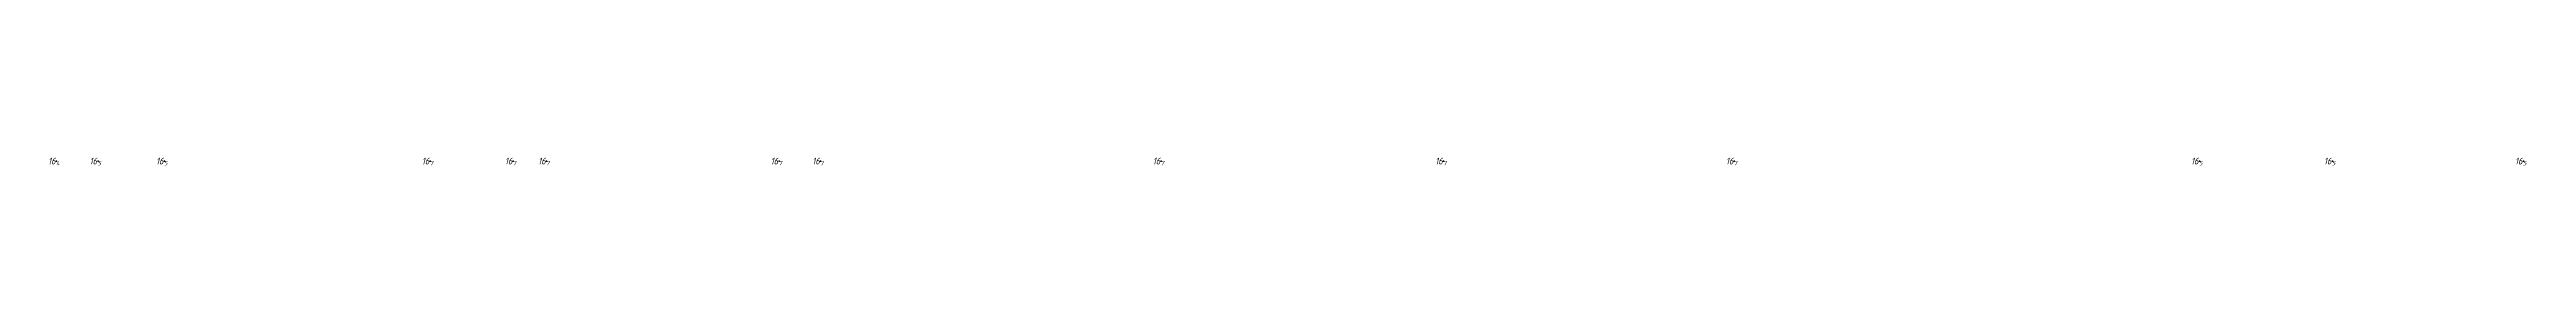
# Model space of a CAD drawing. Header units: metres. Extents: x 555406 to 556003, y 5031197 to 5031451.
# Drawn here: x 555414.2 to 555712.4, y 5031273.5 to 5031274.4 of the extents above; entities that cross this region are included whole.
import ezdxf
from ezdxf.enums import TextEntityAlignment as Align

# ---------------------------------------------------------------- set-up
doc = ezdxf.new("R2010")
doc.units = ezdxf.units.M
doc.layers.add('DEPTHS_TEXT', color=7, linetype='Continuous')
doc.layers.add('POINTS', color=8, linetype='Continuous')
doc.styles.add('ISO', font='iso')

msp = doc.modelspace()

# ---------------------------------------------------------------- texts
at = {"layer": 'DEPTHS_TEXT', "linetype": 'Continuous', "style": 'ISO', "oblique": 15}
for p in [(555414.87, 5031274), (555419.87, 5031274), (555427.87, 5031274), (555459.87, 5031274), (555469.87, 5031274), (555473.87, 5031274), (555501.87, 5031274), (555506.87, 5031274), (555547.87, 5031274), (555581.87, 5031274), (555616.87, 5031274), (555672.87, 5031274), (555688.87, 5031274), (555711.87, 5031274)]:
    msp.add_text('16', height=0.8, dxfattribs=at).set_placement(p, align=Align.MIDDLE_RIGHT)
for s, p in [('4', (555414.95, 5031274)), ('5', (555419.95, 5031274)), ('5', (555427.95, 5031274)), ('7', (555459.95, 5031274)), ('7', (555469.95, 5031274)), ('7', (555473.95, 5031274)), ('7', (555501.95, 5031274)), ('7', (555506.95, 5031274)), ('7', (555547.95, 5031274)), ('7', (555581.95, 5031274)), ('7', (555616.95, 5031274)), ('5', (555672.95, 5031274)), ('5', (555688.95, 5031274)), ('5', (555711.95, 5031274))]:
    msp.add_text(s, height=0.5, dxfattribs=at).set_placement(p, align=Align.TOP_LEFT)

# ---------------------------------------------------------------- linework, layer by layer
at = {"layer": 'POINTS', "linetype": 'Continuous'}
for p in [(555415, 5031274, 16.4), (555420, 5031274, 16.5), (555428, 5031274, 16.5), (555460, 5031274, 16.7), (555470, 5031274, 16.7), (555474, 5031274, 16.7), (555502, 5031274, 16.7), (555507, 5031274, 16.7), (555548, 5031274, 16.7), (555582, 5031274, 16.7), (555617, 5031274, 16.7), (555673, 5031274, 16.5), (555689, 5031274, 16.5), (555712, 5031274, 16.5)]:
    msp.add_point(p, dxfattribs=at)

msp.set_redraw_order([(e.dxf.handle, doc.entitydb.next_handle()) for e in msp.query("TEXT MTEXT ATTDEF DIMENSION ARC_DIMENSION")])  # texts and dimensions are drawn at this point

doc.saveas('drawing.dxf')
